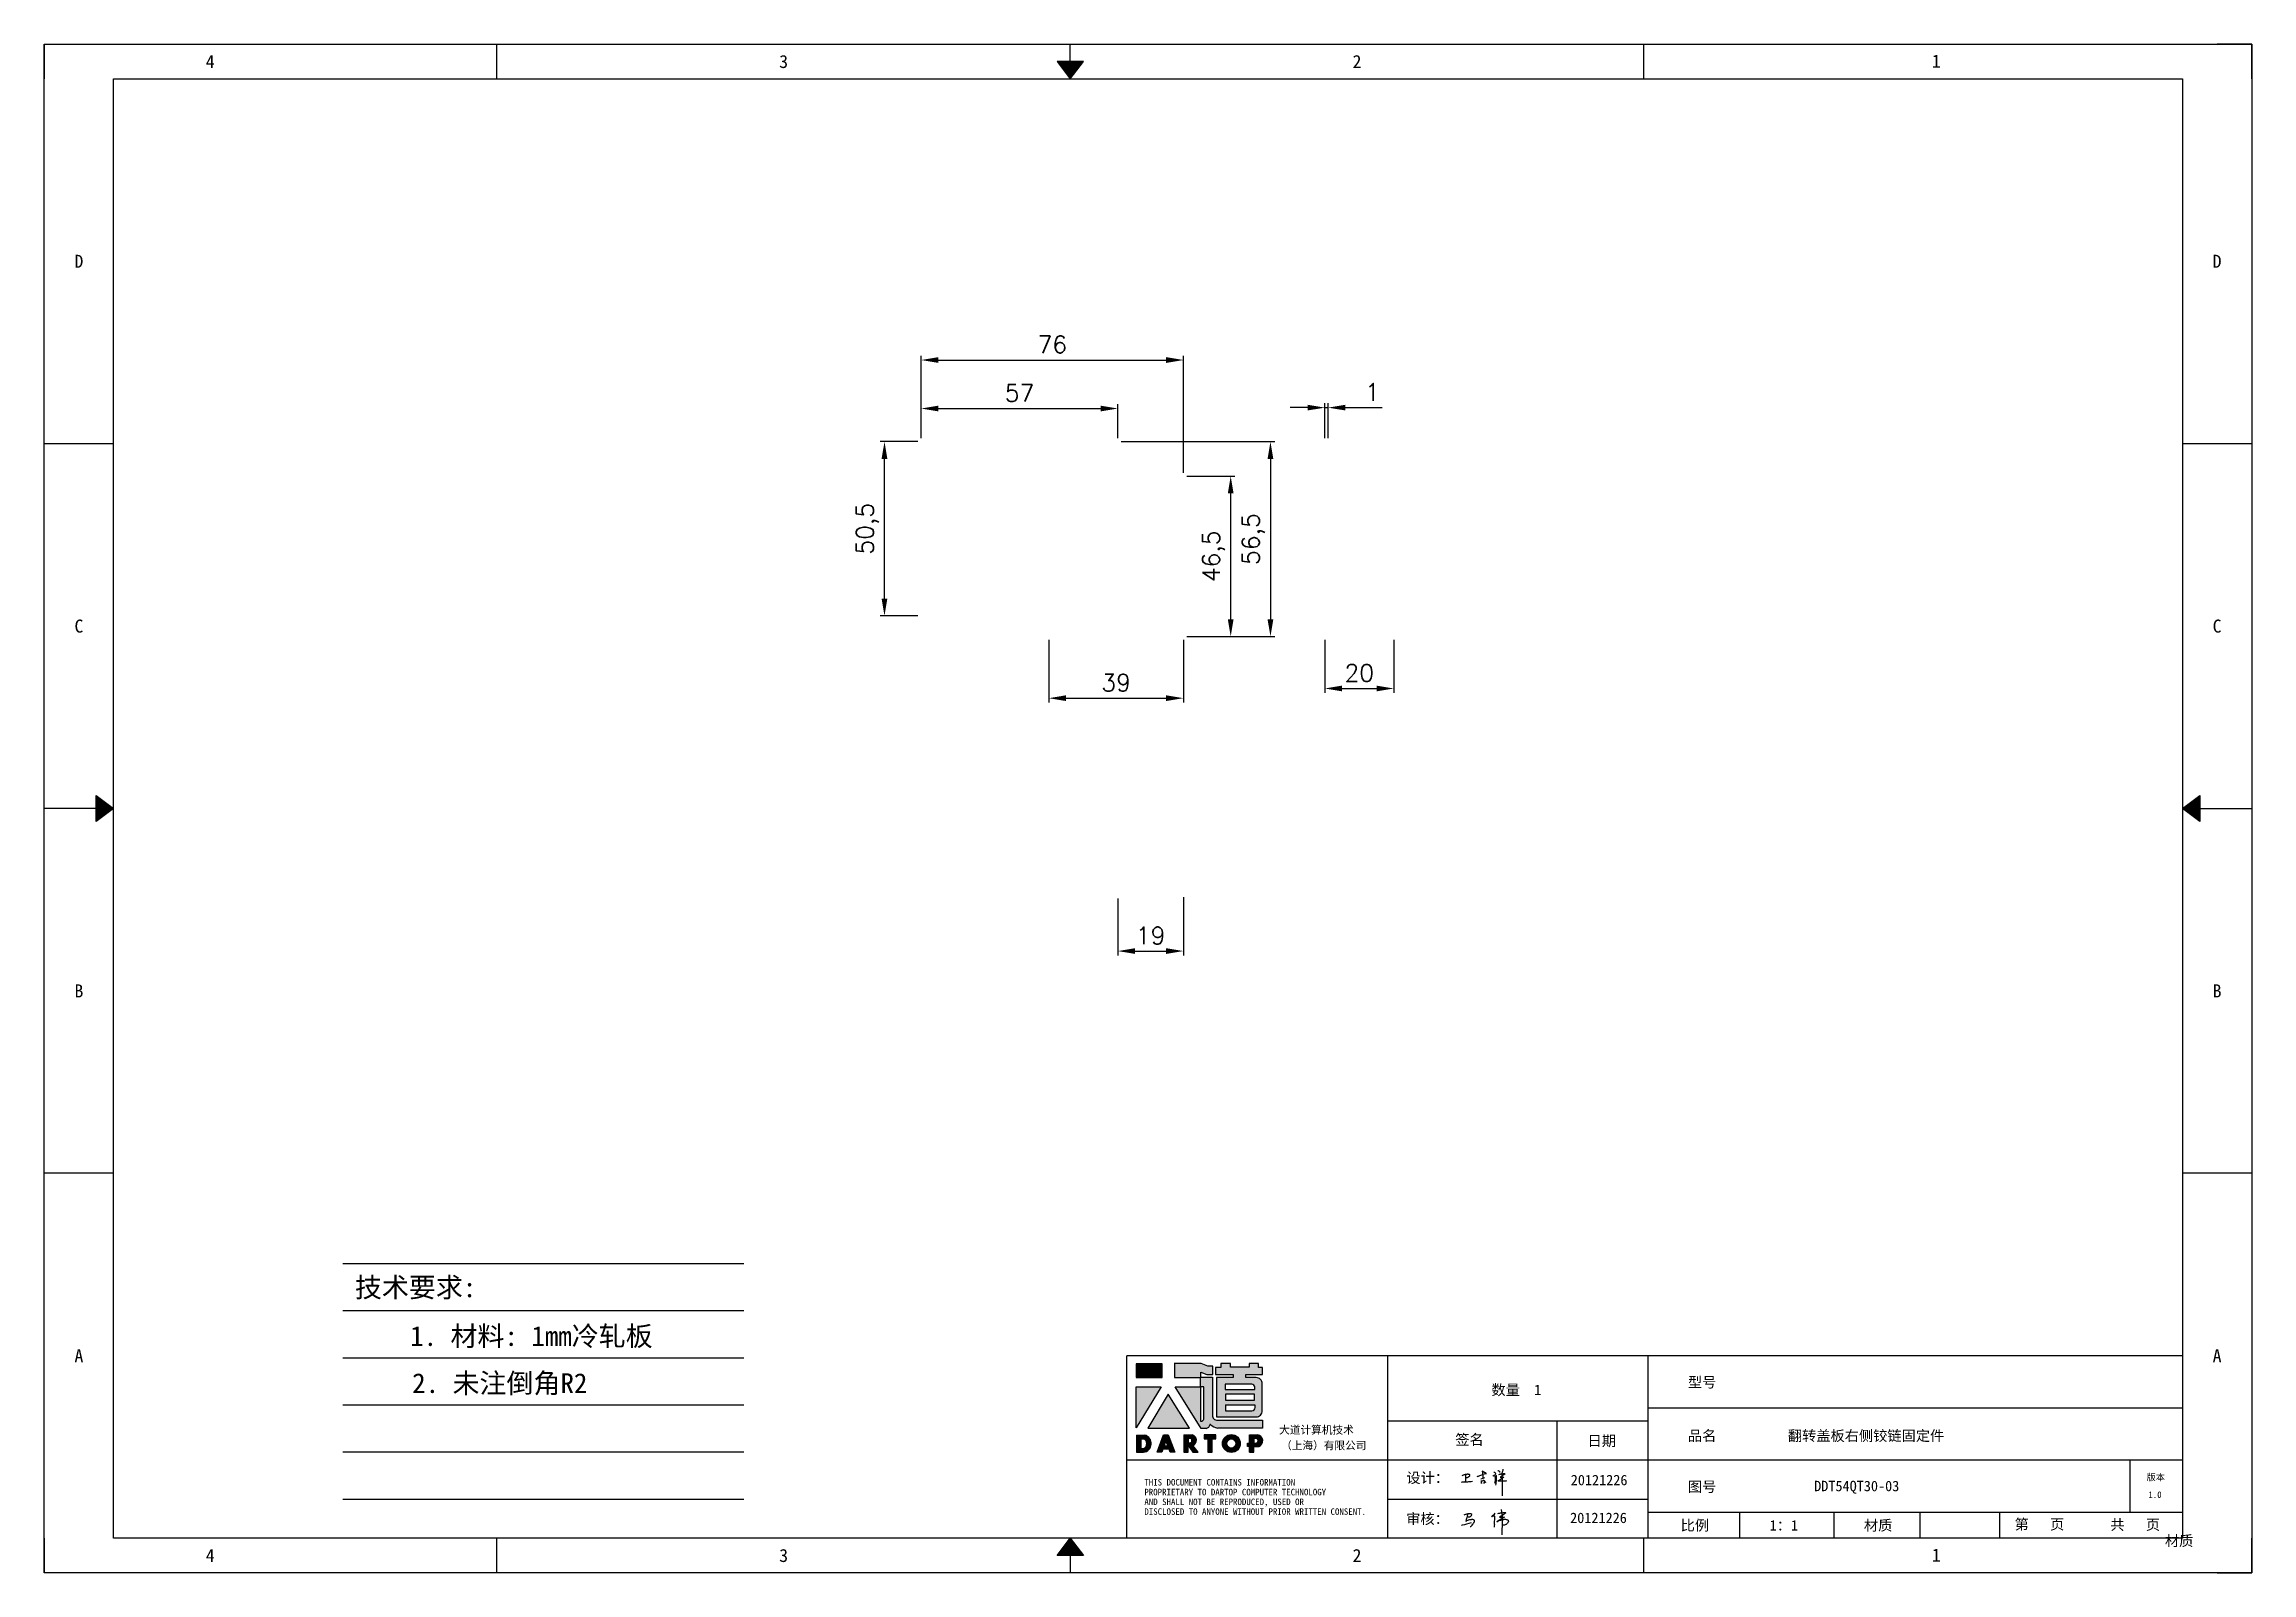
# Model space of a CAD drawing. Header units: millimetres. Extents: x 120943 to 145233, y 4425 to 40233.
# Drawn here: x 130060 to 130700, y 16840 to 17283 of the extents above; entities that cross this region are included whole.
import ezdxf
from ezdxf.enums import TextEntityAlignment as Align

# ---------------------------------------------------------------- set-up
doc = ezdxf.new("R2010")
doc.units = ezdxf.units.MM
doc.linetypes.add('DOT', pattern=[0.25, 0, -0.25])
doc.layers.add('4', color=7, linetype='Continuous')
doc.layers.add('print', color=30, linetype='Continuous')
doc.layers.add('dim', color=2, linetype='Continuous', lineweight=9)
doc.styles.add('Dartop', font='SIMFANG.TTF')
doc.styles.add('HZ', font='SimSun.ttf')
doc.styles.add('hzHT', font='SIMHEI.TTF')
doc.styles.get("Standard").update_dxf_attribs({"font": 'txt', "bigfont": 'gbcbig.shx'})
doc.dimstyles.new('small', dxfattribs={"dimtxt": 5, "dimasz": 5, "dimexe": 1.25, "dimexo": 1, "dimgap": 2, "dimtad": 1, "dimtxsty": 'Standard', "dimcen": 2.5, "dimadec": 0, "dimazin": 0, "dimtfac": 1, "dimtmove": 0, "dimatfit": 3, "dimfxl": 1, "dimarcsym": 0})

msp = doc.modelspace()

# ---------------------------------------------------------------- texts
at = {"color": 0}
for s, height, style, p in [('4', 3.777, 'Dartop', (130108.337, 17278.317)), ('3', 3.777, 'Dartop', (130274.526, 17278.317)), ('2', 3.777, 'Dartop', (130440.714, 17278.317)), ('1', 3.777, 'Dartop', (130608.624, 17278.437)), ('D', 3.777, 'Dartop', (130070.275, 17220.403)), ('D', 3.777, 'Dartop', (130689.996, 17220.403)), ('C', 3.777, 'Dartop', (130070.275, 17114.647)), ('C', 3.777, 'Dartop', (130689.996, 17114.647)), ('B', 3.777, 'Dartop', (130070.275, 17008.891)), ('B', 3.777, 'Dartop', (130689.996, 17008.891)), ('A', 3.777, 'Dartop', (130070.275, 16903.135)), ('A', 3.777, 'Dartop', (130689.996, 16903.135)), ('数量  1', 3.0216, 'hzHT', (130486.891, 16893.23)), ('型号', 3.0216, 'hzHT', (130540.744, 16895.449)), ('签名', 3.0216, 'hzHT', (130473.318, 16878.83)), ('日期', 3.0216, 'hzHT', (130511.658, 16878.458)), ('品名', 3.0216, 'hzHT', (130540.744, 16879.937)), ('翻转盖板右侧铰链固定件', 3.0216, 'hzHT', (130588.251, 16879.937)), ('20121226', 3.0216, 'hzHT', (130510.883, 16867.098)), ('图号', 3.0216, 'hzHT', (130540.744, 16865.168)), ('DDT54QT30-03', 3.0216, 'hzHT', (130585.552, 16865.365)), ('版本', 1.8885, 'hzHT', (130672.225, 16867.905)), ('1.0', 1.8885, 'Dartop', (130671.998, 16862.858)), ('20121226', 3.0216, 'hzHT', (130510.703, 16856.135)), ('比例', 3.0216, 'hzHT', (130538.637, 16853.955)), ('1：1', 3.0216, 'hzHT', (130564.436, 16853.955)), ('材质', 3.0216, 'hzHT', (130591.762, 16853.955)), ('第   页', 3.0216, 'hzHT', (130638.504, 16854.268)), ('共   页', 3.0216, 'hzHT', (130666.26, 16854.158)), ('材质', 3.0216, 'hzHT', (130679.002, 16849.48)), ('4', 3.777, 'Dartop', (130108.337, 16845.221)), ('3', 3.777, 'Dartop', (130274.526, 16845.221)), ('2', 3.777, 'Dartop', (130440.714, 16845.221)), ('1', 3.777, 'Dartop', (130608.624, 16845.34))]:
    msp.add_text(s, height=height, dxfattribs=dict(at, style=style)).set_placement(p, align=Align.MIDDLE_CENTER)
at = {"style": 'HZ'}
for s, p in [('技术要求:', (130167.86, 16922.954)), ('     1. 材料: 1mm冷轧板  ', (130195.576, 16908.833)), ('2. 未注倒角R2       ', (130205.906, 16895.183))]:
    msp.add_text(s, height=5.733, dxfattribs=at).set_placement(p, align=Align.MIDDLE_CENTER)
at = {"color": 0, "style": 'hzHT'}
for s, height, p in [('THIS DOCUMENT CONTAINS INFORMATION', 1.8885, (130379.085, 16865.497)), ('设计：', 3.0216, (130455.013, 16866.241)), ('AND SHALL NOT BE REPRODUCED, USED OR', 1.8885, (130379.085, 16859.831)), ('PROPRIETARY TO DARTOP COMPUTER TECHNOLOGY', 1.8885, (130379.085, 16862.664)), ('DISCLOSED TO ANYONE WITHOUT PRIOR WRITTEN CONSENT.', 1.8885, (130379.085, 16856.999)), ('审核：', 3.0216, (130454.968, 16854.342))]:
    msp.add_text(s, height=height, dxfattribs=at).set_placement(p)
at = {"layer": '4', "color": 0, "style": 'hzHT'}
for s, p in [('大道计算机技术', (130418.145, 16880.497)), ('（上海）有限公司', (130418.715, 16875.98))]:
    msp.add_text(s, height=2.2662, dxfattribs=at).set_placement(p)

# ---------------------------------------------------------------- blocks, each defined once
blk = doc.blocks.new('*D448')
at = {"layer": 'Defpoints', "color": 0}
for p in [(130431.37, 17111.62, -744.27), (130451.37, 17111.62, -769.27), (130451.37, 17096.56)]:
    blk.add_point(p, dxfattribs=at)
at = {"layer": 'dim', "color": 0, "lineweight": -2}
for p, q in [((130431.37, 17110.62), (130431.37, 17095.31)), ((130451.37, 17110.62), (130451.37, 17095.31)), ((130436.37, 17096.56), (130446.37, 17096.56))]:
    blk.add_line(p, q, dxfattribs=at)
at = {"layer": 'dim', "color": 0}
for points in [[(130436.37, 17097.39), (130436.37, 17095.73), (130431.37, 17096.56)], [(130446.37, 17097.39), (130446.37, 17095.73), (130451.37, 17096.56)]]:
    blk.add_solid(points, dxfattribs=at)
at = {"layer": 'dim', "color": 0, "insert": (130441.37, 17101.06), "char_height": 5, "attachment_point": 5}
blk.add_mtext('20', dxfattribs=at)
blk = doc.blocks.new('*D463')
at = {"layer": 'Defpoints', "color": 0}
for p in [(130371.4, 17036.69, 50.32), (130390.4, 17037.08, 8.82), (130390.4, 17020.44)]:
    blk.add_point(p, dxfattribs=at)
at = {"layer": 'dim', "color": 0, "lineweight": -2}
for p, q in [((130371.4, 17035.69), (130371.4, 17019.19)), ((130390.4, 17036.08), (130390.4, 17019.19)), ((130376.4, 17020.44), (130385.4, 17020.44))]:
    blk.add_line(p, q, dxfattribs=at)
at = {"layer": 'dim', "color": 0}
for points in [[(130376.4, 17021.27), (130376.4, 17019.61), (130371.4, 17020.44)], [(130385.4, 17021.27), (130385.4, 17019.61), (130390.4, 17020.44)]]:
    blk.add_solid(points, dxfattribs=at)
at = {"layer": 'dim', "color": 0, "insert": (130380.9, 17024.94), "char_height": 5, "attachment_point": 5}
blk.add_mtext('19', dxfattribs=at)
blk = doc.blocks.new('*D450')
at = {"layer": 'Defpoints', "color": 0}
for p in [(130390.4, 17191.78), (130314.4, 17168.12, -11.3), (130390.4, 17158.12, 7.7)]:
    blk.add_point(p, dxfattribs=at)
at = {"layer": 'dim', "color": 0, "lineweight": -2}
for p, q in [((130314.4, 17169.12), (130314.4, 17193.03)), ((130319.4, 17191.78), (130385.4, 17191.78)), ((130390.4, 17159.12), (130390.4, 17193.03))]:
    blk.add_line(p, q, dxfattribs=at)
at = {"layer": 'dim', "color": 0}
for points in [[(130319.4, 17192.61), (130319.4, 17190.94), (130314.4, 17191.78)], [(130385.4, 17192.61), (130385.4, 17190.94), (130390.4, 17191.78)]]:
    blk.add_solid(points, dxfattribs=at)
at = {"layer": 'dim', "color": 0, "insert": (130352.4, 17196.28), "char_height": 5, "attachment_point": 5}
blk.add_mtext('76', dxfattribs=at)
blk = doc.blocks.new('*D464')
at = {"layer": 'Defpoints', "color": 0}
for p in [(130371.4, 17177.72), (130314.4, 17168.74), (130371.4, 17168.12, -11.3)]:
    blk.add_point(p, dxfattribs=at)
at = {"layer": 'dim', "color": 0, "lineweight": -2}
for p, q in [((130314.4, 17169.74), (130314.4, 17178.97)), ((130319.4, 17177.72), (130366.4, 17177.72)), ((130371.4, 17169.12), (130371.4, 17178.97))]:
    blk.add_line(p, q, dxfattribs=at)
at = {"layer": 'dim', "color": 0}
for points in [[(130319.4, 17178.55), (130319.4, 17176.88), (130314.4, 17177.72)], [(130366.4, 17178.55), (130366.4, 17176.88), (130371.4, 17177.72)]]:
    blk.add_solid(points, dxfattribs=at)
at = {"layer": 'dim', "color": 0, "insert": (130342.9, 17182.22), "char_height": 5, "attachment_point": 5}
blk.add_mtext('57', dxfattribs=at)
blk = doc.blocks.new('*D451')
at = {"layer": 'Defpoints', "color": 0}
for p in [(130351.4, 17111.62, -11.3), (130390.4, 17111.62, 7.7), (130390.4, 17093.75)]:
    blk.add_point(p, dxfattribs=at)
at = {"layer": 'dim', "color": 0, "lineweight": -2}
for p, q in [((130351.4, 17110.62), (130351.4, 17092.5)), ((130390.4, 17110.62), (130390.4, 17092.5)), ((130356.4, 17093.75), (130385.4, 17093.75))]:
    blk.add_line(p, q, dxfattribs=at)
at = {"layer": 'dim', "color": 0}
for points in [[(130356.4, 17094.59), (130356.4, 17092.92), (130351.4, 17093.75)], [(130385.4, 17094.59), (130385.4, 17092.92), (130390.4, 17093.75)]]:
    blk.add_solid(points, dxfattribs=at)
at = {"layer": 'dim', "color": 0, "insert": (130370.9, 17098.25), "char_height": 5, "attachment_point": 5}
blk.add_mtext('39', dxfattribs=at)
blk = doc.blocks.new('*D452')
at = {"layer": 'Defpoints', "color": 0}
for p in [(130371.4, 17168.12, -11.3), (130390.4, 17111.62, 7.7), (130415.63, 17111.62)]:
    blk.add_point(p, dxfattribs=at)
at = {"layer": 'dim', "color": 0, "lineweight": -2}
for p, q in [((130372.4, 17168.12), (130416.88, 17168.12)), ((130415.63, 17163.12), (130415.63, 17116.62)), ((130391.4, 17111.62), (130416.88, 17111.62))]:
    blk.add_line(p, q, dxfattribs=at)
at = {"layer": 'dim', "color": 0}
for points in [[(130414.79, 17163.12), (130416.46, 17163.12), (130415.63, 17168.12)], [(130414.79, 17116.62), (130416.46, 17116.62), (130415.63, 17111.62)]]:
    blk.add_solid(points, dxfattribs=at)
at = {"layer": 'dim', "color": 0, "insert": (130410.71, 17139.87), "char_height": 5, "attachment_point": 5, "rotation": 90}
blk.add_mtext('56,5', dxfattribs=at)
blk = doc.blocks.new('*D453')
at = {"layer": 'Defpoints', "color": 0}
for p in [(130390.4, 17158.12, 7.7), (130404.1, 17158.12), (130390.4, 17111.62, 7.7)]:
    blk.add_point(p, dxfattribs=at)
at = {"layer": 'dim', "color": 0, "lineweight": -2}
for p, q in [((130391.4, 17158.12), (130405.35, 17158.12)), ((130404.1, 17116.62), (130404.1, 17153.12)), ((130391.4, 17111.62), (130405.35, 17111.62))]:
    blk.add_line(p, q, dxfattribs=at)
at = {"layer": 'dim', "color": 0}
for points in [[(130403.27, 17153.12), (130404.93, 17153.12), (130404.1, 17158.12)], [(130403.27, 17116.62), (130404.93, 17116.62), (130404.1, 17111.62)]]:
    blk.add_solid(points, dxfattribs=at)
at = {"layer": 'dim', "color": 0, "insert": (130399.18, 17134.87), "char_height": 5, "attachment_point": 5, "rotation": 90}
blk.add_mtext('46,5', dxfattribs=at)
blk = doc.blocks.new('*D454')
at = {"layer": 'Defpoints', "color": 0}
for p in [(130303.76, 17168.12), (130314.4, 17168.12, -11.3), (130314.4, 17117.62, -11.3)]:
    blk.add_point(p, dxfattribs=at)
at = {"layer": 'dim', "color": 0, "lineweight": -2}
for p, q in [((130313.4, 17168.12), (130302.51, 17168.12)), ((130303.76, 17122.62), (130303.76, 17163.12)), ((130313.4, 17117.62), (130302.51, 17117.62))]:
    blk.add_line(p, q, dxfattribs=at)
at = {"layer": 'dim', "color": 0}
for points in [[(130302.92, 17163.12), (130304.59, 17163.12), (130303.76, 17168.12)], [(130302.92, 17122.62), (130304.59, 17122.62), (130303.76, 17117.62)]]:
    blk.add_solid(points, dxfattribs=at)
at = {"layer": 'dim', "color": 0, "insert": (130298.84, 17142.87), "char_height": 5, "attachment_point": 5, "rotation": 90}
blk.add_mtext('50,5', dxfattribs=at)
blk = doc.blocks.new('*D458')
at = {"layer": 'Defpoints', "color": 0}
for p in [(130432.37, 17177.98), (130431.37, 17168.12, -707.27), (130432.37, 17168.12, -707.27)]:
    blk.add_point(p, dxfattribs=at)
at = {"layer": 'dim', "color": 0, "lineweight": -2}
for p, q in [((130426.37, 17177.98), (130421.37, 17177.98)), ((130431.37, 17169.12), (130431.37, 17179.23)), ((130431.37, 17177.98), (130432.37, 17177.98)), ((130432.37, 17169.12), (130432.37, 17179.23)), ((130437.37, 17177.98), (130448.04, 17177.98))]:
    blk.add_line(p, q, dxfattribs=at)
at = {"layer": 'dim', "color": 0}
for points in [[(130426.37, 17178.81), (130426.37, 17177.15), (130431.37, 17177.98)], [(130437.37, 17178.81), (130437.37, 17177.15), (130432.37, 17177.98)]]:
    blk.add_solid(points, dxfattribs=at)
at = {"layer": 'dim', "color": 0, "insert": (130445.21, 17182.48), "char_height": 5, "attachment_point": 5}
blk.add_mtext('1', dxfattribs=at)
blk = doc.blocks.new('*U439')
at = {"color": 254, "linetype": 'Continuous', "extrusion": (0, 0, -1)}
for points in [[(-17, 0.333), (-16.812, 0.25), (-17, 0.5)], [(-17, 0.333), (-17.188, 0.25), (-16.812, 0.25)], [(-17, 0.333), (-17, 0.5), (-17.188, 0.25)]]:
    blk.add_solid(points, dxfattribs=at)
blk = doc.blocks.new('*U438')
at = {"color": 254, "linetype": 'Continuous', "extrusion": (0, 0, -1)}
for points in [[(-33.167, 11), (-33, 11), (-33.25, 11.188)], [(-33.167, 11), (-33.25, 11.188), (-33.25, 10.812)], [(-33.167, 11), (-33.25, 10.812), (-33, 11)]]:
    blk.add_solid(points, dxfattribs=at)
blk = doc.blocks.new('*U440')
at = {"color": 254, "linetype": 'Continuous'}
for points in [[(17, 21.667), (17.188, 21.75), (16.812, 21.75)], [(17, 21.667), (16.812, 21.75), (17, 21.5)], [(17, 21.667), (17, 21.5), (17.188, 21.75)]]:
    blk.add_solid(points, dxfattribs=at)
blk = doc.blocks.new('*U437')
at = {"color": 254, "linetype": 'Continuous', "extrusion": (0, 0, -1)}
for points in [[(-0.833, 11), (-0.75, 10.812), (-0.75, 11.188)], [(-0.833, 11), (-0.75, 11.188), (-1, 11)], [(-0.833, 11), (-1, 11), (-0.75, 10.812)]]:
    blk.add_solid(points, dxfattribs=at)
blk = doc.blocks.new('dadao')
for p, q in [((48, 19.2), (44.9, 10.4)), ((44.9, 10.4), (51.2, 10.4)), ((51.2, 10.4), (48, 19.2))]:
    blk.add_line(p, q)
for points in [[(41.8, 121.6), (41.8, 143.7), (-0.4, 143.7), (-0.4, 121.6), (41.8, 121.6)], [(104.8, 122), (104.8, 130.3), (114.1, 126.3), (124.2, 126.3), (124.2, 139.6), (115.9, 139.6), (105.1, 143.9), (61.5, 143.9)], [(61.7, 144), (61.7, 121.3), (103.9, 121.3)], [(113.4, 38.7), (105.1, 38.7), (63, 106.5), (103.9, 106.5), (103.9, 120.9), (103.9, 121.3)], [(109.7, 53.6), (109.7, 106.2), (104.3, 106.2), (104.3, 50.4), (106.6, 50.4)], [(144.6, 94.4), (144.6, 84.8), (192, 84.8), (192, 94.1), (144.9, 94.1)], [(120.2, 45), (119.5, 45), (119.5, 44.6)], [(0, 28), (0, 0), (11.8, 0)], [(0.1, 28), (14, 28)], [(7.1, 21.8), (7.1, 6.1), (12, 6.1)], [(7.1, 21.8), (11.4, 21.8)], [(76.8, 28.2), (76.8, 0), (84.1, 0), (84.1, 11.1), (91.6, -0.1), (100.3, -0.1), (91.7, 11.1)], [(76.8, 28.2), (90.6, 28.2)], [(84, 22.7), (84, 15.3), (87.2, 15.3)], [(84, 22.7), (87.3, 22.7)], [(183.7, 0), (183.7, 9.6), (180.6, 9.6), (180.6, 14.9), (183.8, 14.9), (183.8, 28.1), (196.1, 28.1), (196.5, 28.1)], [(183.7, 0), (190.9, 0), (190.9, 9.6), (198.8, 9.6)], [(194.9, 22.3), (190.8, 22.3), (190.8, 15), (194.4, 15)]]:
    blk.add_lwpolyline(points)
blk.add_lwpolyline([(137.1, 144.2), (137.1, 137.9), (128.3, 137.9), (128.3, 126.5), (157.3, 126.5), (157.3, 121.5), (130.3, 121.5), (130.3, 57.5), (194.4, 57.5, 0.414214), (204.4, 67.5), (204.4, 111.3, 0.414214), (194.4, 121.3), (177.5, 121.3), (177.5, 126.3), (204.7, 126.3), (204.7, 137.7), (198.2, 137.7), (198.2, 143.9), (183.3, 143.9), (183.3, 138), (153, 138), (153, 144.2), (137.1, 144.2)], format="xyb", close=True)
for points in [[(104.8, 122), (123.4, 122), (123.4, 60, 0.414214), (131.4, 52), (204.8, 52), (204.8, 39.1), (131.7, 39.1)], [(144.3, 110.8), (144.3, 101.8), (192.3, 101.8), (192.3, 105.5, 0.414214), (187.3, 110.5), (144.3, 110.5)], [(144.6, 77), (144.6, 67.5), (187.6, 67.5, 0.414214), (192.6, 72.5), (192.6, 76.4), (144.6, 76.4)]]:
    blk.add_lwpolyline(points, format="xyb")
for points in [[(-0.3, 106.2), (40.4, 106.2), (-0.3, 39.7), (-0.3, 106.2)], [(51.7, 94.1), (18.4, 39.3), (86.2, 39.3)], [(43.8, 28.2), (51.8, 28.2), (62.6, -0.1), (55, -0.1), (53.2, 5), (42.9, 5), (41.1, 0), (33.6, 0)], [(110, 28.1), (110, 21.9), (116, 21.9), (116, -0.1), (123.2, -0.1), (123.2, 22), (129.2, 22), (129.2, 28.1), (110, 28.1)]]:
    blk.add_lwpolyline(points, close=True)
for radius in [14.5, 7.44]:
    blk.add_circle((154.2, 14.2), radius)
for centre, radius, start, end in [((99.2, 60.7), 12.6, 305.6399, 325.969), ((111.6, 46.7), 8.19, 282.9811, 347.6627), ((136, 61.7), 22.9, 226.7358, 259.3209), ((8.5, 13.9), 8.49, 294.2143, 69.7177), ((9.6, 14.2), 14.4, 278.6604, 72.3203), ((86.4, 19), 3.8, 282.527, 76.7196), ((88.6, 19.4), 8.95, 290.6073, 77.2124), ((193.7, 18.7), 3.8, 280.9891, 72.5513), ((195.7, 18.6), 9.51, 288.8959, 85.2442)]:
    blk.add_arc(centre, radius, start, end)
blk = doc.blocks.new('h')
for p, q in [((20768.1, -2360.9), (20773, -2359.1)), ((20769.5, -2366.9), (20769.8, -2370.6)), ((20769.8, -2370.6), (20770.9, -2378)), ((20770.9, -2378), (20771.5, -2370.6)), ((20772.4, -2369.3), (20774.9, -2367.8)), ((20773, -2359.1), (20784.1, -2355.2)), ((20773.3, -2331.8), (20775.3, -2338.7)), ((20789.1, -2340.9), (20773.5, -2331.9)), ((20775.3, -2338.7), (20775.6, -2351.2)), ((20775.6, -2351.2), (20775.5, -2357.3)), ((20782.2, -2369.2), (20780, -2377.1)), ((20780, -2377.1), (20788.3, -2371.3)), ((20780.1, -2366.4), (20780.8, -2366.4)), ((20781.9, -2367.4), (20782.2, -2369.2)), ((20845.7, -2343.5), (20848.4, -2353)), ((20848.9, -2370.3), (20847.9, -2424)), ((20848.4, -2353), (20848.9, -2370.3))]:
    blk.add_line(p, q)
for points in [[(20696.6, -2372.4, 0.002073), (20710.6, -2371.9, 0.016137), (20719.6, -2371.3, 0.008314), (20736.9, -2369.3)], [(20699.1, -2348.2, -0.029745), (20704.6, -2345.4, -0.046842), (20708.4, -2344.2, -0.00919), (20714.3, -2343, -0.018517), (20717.2, -2342.5, -0.037841), (20720.3, -2342.4, -0.039541), (20723.2, -2342.8, -0.149785), (20726, -2344.3, -0.204935), (20726.9, -2346.6, -0.074872), (20726.5, -2348.3, -0.061615), (20725.6, -2350.3, -0.034204), (20723.8, -2352.6, -0.045776), (20722.3, -2354.1, -0.054985), (20720.4, -2355.3, -0.036348), (20717.3, -2356.5, -0.067752), (20715.7, -2356.8, -0.043553), (20713.2, -2356.7)], [(20755, -2351.9, -0.024077), (20759.9, -2350.1, -0.013147), (20768.7, -2346.5, -0.00522), (20775.4, -2344.1, -0.018517), (20777.3, -2343.4, -0.008274), (20786.3, -2341, -0.039541), (20788.3, -2340.8, -0.079216), (20789.4, -2341, -0.204935)], [(20813.5, -2350.1, 0.007348), (20815.9, -2348.7, 0.008421), (20818, -2347.3, 0.009459), (20819.7, -2346.2, -0.016325), (20820.7, -2345.5, -0.173771), (20821.8, -2345.3, -0.085159), (20823.9, -2346, -0.125883), (20826, -2347.9, -0.160659), (20826.6, -2350.1, -0.010447), (20826.5, -2352.3, -0.008247), (20826.2, -2355.1, -0.002698), (20825.3, -2374, 0.001562), (20823.9, -2383.7, 0.016137)], [(20816.8, -2335, -0.053561), (20819.6, -2336.1, -0.075272), (20821.3, -2337.3, -0.005295), (20822.5, -2338.5, -0.009337), (20823.1, -2339.1, -0.026146), (20823.7, -2339.8, -0.016644), (20824.5, -2340.9)], [(20832.1, -2329.2, -0.053561), (20834.9, -2330.3, -0.075272), (20836.7, -2331.5, -0.005295), (20837.8, -2332.6, -0.009337), (20838.5, -2333.3, -0.026146), (20839, -2334, -0.016644), (20839.8, -2335.1)], [(20836, -2343.7, -0.02797), (20842.1, -2342.6, -0.048868), (20845.6, -2342.2, -0.00919), (20851.1, -2341.4, -0.018517), (20853.9, -2341.1, -0.037841), (20856.7, -2341.2, -0.039541), (20859.4, -2341.6, -0.018282), (20840.6, -2354.7, -0.000937)], [(20847.6, -2340.2, 0.021784), (20849.6, -2335.9, 0.028296), (20850.8, -2332.4, 0.008136), (20851.9, -2328.2, 0.028913), (20852.2, -2327, 0.08193), (20852.1, -2325.9, 0.075058), (20851.7, -2324.7, 0.275043)]]:
    blk.add_lwpolyline(points, format="xyb")
for points in [[(20711.3, -2343.5), (20711.3, -2343.5), (20711.5, -2355.8), (20710.7, -2368), (20710.6, -2371.9)], [(20821.5, -2350.6), (20822.4, -2359.2), (20822.2, -2364.9), (20821.7, -2369), (20821.3, -2376.3), (20823.6, -2368.5), (20827.2, -2366.3), (20829.5, -2366.3)], [(20840.6, -2354.7), (20850, -2354.7), (20855, -2354.3), (20845.9, -2361.1), (20840.5, -2364), (20833, -2367.5), (20863.2, -2367.4), (20865.9, -2367.3)]]:
    blk.add_lwpolyline(points)
for centre, radius, start, end in [((20773.7, -2371.2), 2.3, 121.9907, 163.60158), ((20787.5, -2406), 40.3, 100.61827, 108.24823), ((20780.8, -2367.6), 1.15, 9.4675, 90)]:
    blk.add_arc(centre, radius, start, end)

# ---------------------------------------------------------------- dimensions: what is measured, and where the dimension line sits
at = {"layer": 'dim'}
for base, p1, p2, angle, picture, middle in [((130390.403, 17191.776, -6.695), (130314.403, 17168.117, -18), (130390.403, 17158.117, 1), 180, '*D450', (130352.403, 17196.276, -6.695)), ((130432.373, 17177.98, -6.695), (130431.373, 17168.117, -713.969), (130432.373, 17168.117, -713.969), 180, '*D458', (130445.206, 17182.48, -6.695)), ((130303.758, 17168.117, -6.695), (130314.403, 17117.617, -18), (130314.403, 17168.117, -18), 270, '*D454', (130298.842, 17142.867, -6.695)), ((130415.625, 17111.617, -6.695), (130371.403, 17168.117, -18), (130390.403, 17111.617, 1), 90, '*D452', (130410.709, 17139.867, -6.695)), ((130404.102, 17158.117, -6.695), (130390.403, 17111.617, 1), (130390.403, 17158.117, 1), 90, '*D453', (130399.185, 17134.867, -6.695))]:
    dim = msp.add_linear_dim(base=base, p1=p1, p2=p2, angle=angle, dimstyle='small', override={"dimpost": '\\X'}, dxfattribs=at)
    dim.commit()
    dim.dimension.update_dxf_attribs({"geometry": picture, "text_midpoint": middle})
for base, p1, p2, picture, middle in [((130371.403, 17177.718, -6.695), (130314.403, 17168.742, -6.695), (130371.403, 17168.117, -18), '*D464', (130342.903, 17182.218, -6.695)), ((130390.403, 17093.752, -6.695), (130351.403, 17111.617, -18), (130390.403, 17111.617, 1), '*D451', (130370.903, 17098.252, -6.695)), ((130451.373, 17096.562, -6.695), (130431.373, 17111.617, -750.969), (130451.373, 17111.617, -775.969), '*D448', (130441.373, 17101.062, -6.695)), ((130390.403, 17020.441, -6.695), (130371.403, 17036.687, 43.621), (130390.403, 17037.083, 2.121), '*D463', (130380.903, 17024.941, -6.695))]:
    dim = msp.add_linear_dim(base=base, p1=p1, p2=p2, dimstyle='small', override={"dimpost": '\\X'}, dxfattribs=at)
    dim.commit()
    dim.dimension.update_dxf_attribs({"geometry": picture, "text_midpoint": middle})

# ---------------------------------------------------------------- hatches: boundary and pattern name
for points in [[(130384.227, 16900.796), (130376.694, 16900.796), (130376.694, 16896.859), (130384.227, 16896.859)], [(130383.985, 16894.106), (130376.714, 16894.106), (130376.714, 16882.234)], [(130386, 16891.951), (130380.057, 16882.155), (130392.159, 16882.155)], [(130399.844, 16880.15), (130396.405, 16880.15), (130396.405, 16879.059), (130397.478, 16879.059), (130397.478, 16875.127), (130398.763, 16875.127), (130398.763, 16879.062), (130399.844, 16879.062)]]:
    msp.add_hatch(color=0).paths.add_polyline_path(points)
h = msp.add_hatch(color=0)
h.paths.add_polyline_path([(130395.486, 16898.403), (130397.148, 16897.685), (130398.946, 16897.685), (130398.946, 16900.064), (130397.463, 16900.064), (130395.531, 16900.827), (130387.787, 16900.827), (130387.787, 16896.804), (130395.321, 16896.804), (130395.321, 16896.722), (130395.321, 16894.151), (130388.015, 16894.151), (130395.53, 16882.057), (130397.018, 16882.057, 0.2793748), (130398.105, 16883.113), (130398.105, 16883.169), (130398.236, 16883.169, 0.1431454), (130400.285, 16882.126), (130413.343, 16882.126), (130413.343, 16884.42), (130400.229, 16884.42, -0.4142136), (130398.801, 16885.848), (130398.801, 16896.931), (130395.486, 16896.931)])
h.paths.add_polyline_path([(130395.397, 16894.099), (130396.355, 16894.099), (130396.355, 16884.712, -0.0889357), (130395.8, 16884.142), (130395.394, 16884.142)], flags=16)
h = msp.add_hatch(color=0)
h.paths.add_polyline_path([(130413.321, 16899.731), (130412.159, 16899.731), (130412.159, 16900.836), (130409.503, 16900.836), (130409.503, 16899.786), (130404.081, 16899.786), (130404.081, 16900.892), (130401.242, 16900.892), (130401.242, 16899.766), (130399.672, 16899.766), (130399.672, 16897.728), (130404.85, 16897.728), (130404.85, 16896.827), (130400.025, 16896.827), (130400.025, 16885.417), (130411.48, 16885.417, 0.4142136), (130413.265, 16887.203), (130413.265, 16895.017, 0.4142136), (130411.48, 16896.802), (130408.452, 16896.802), (130408.452, 16897.686), (130413.321, 16897.686)])
h.paths.add_polyline_path([(130410.215, 16894.868, -0.4142136), (130411.107, 16893.975), (130411.107, 16893.32), (130402.532, 16893.32), (130402.532, 16894.868)], flags=16)
h.paths.add_polyline_path([(130411.052, 16891.939), (130411.052, 16890.281), (130402.587, 16890.281), (130402.587, 16891.939)], flags=16)
h.paths.add_polyline_path([(130411.163, 16888.789), (130411.163, 16888.079, -0.4142136), (130410.27, 16887.186), (130402.587, 16887.186), (130402.587, 16888.789)], flags=16)
h = msp.add_hatch(color=0)
h.paths.add_polyline_path([(130379.262, 16880.133), (130376.767, 16880.133), (130376.767, 16875.142), (130378.868, 16875.142, 0.7930159)])
h.paths.add_polyline_path([(130378.905, 16876.235), (130378.033, 16876.235), (130378.033, 16879.04), (130378.809, 16879.04, -0.6713609)], flags=16)
h = msp.add_hatch(color=0)
h.paths.add_polyline_path([(130386.019, 16880.174), (130384.596, 16880.174), (130382.765, 16875.136), (130384.113, 16875.136), (130384.431, 16876.029), (130386.257, 16876.029), (130386.581, 16875.126), (130387.941, 16875.126)])
h.paths.add_polyline_path([(130385.908, 16876.991), (130384.776, 16876.991), (130385.332, 16878.574)], flags=16)
h = msp.add_hatch(color=0)
h.paths.add_polyline_path([(130392.939, 16880.17), (130390.485, 16880.17), (130390.485, 16875.134), (130391.782, 16875.134), (130391.782, 16877.13), (130393.114, 16875.116), (130394.681, 16875.116), (130393.147, 16877.118, 0.7440549)])
h.paths.add_polyline_path([(130391.77, 16877.876), (130391.77, 16879.198), (130392.349, 16879.198, -0.796809), (130392.341, 16877.876)], flags=16)
h = msp.add_hatch(color=0)
h.paths.add_polyline_path([(130401.714, 16877.67, 1), (130406.886, 16877.67, 1)])
h.paths.add_polyline_path([(130405.628, 16877.67, -1), (130402.972, 16877.67, -1)], flags=16)
h = msp.add_hatch(color=0)
h.paths.add_polyline_path([(130411.846, 16880.158), (130411.772, 16880.158), (130409.585, 16880.158), (130409.585, 16877.808), (130409.004, 16877.808), (130409.004, 16876.854), (130409.575, 16876.854), (130409.575, 16875.143), (130410.852, 16875.143), (130410.852, 16876.86), (130412.255, 16876.86, 0.8123038)])
h.paths.add_polyline_path([(130410.833, 16877.814), (130410.833, 16879.129), (130411.56, 16879.129, -0.7782134), (130411.486, 16877.814)], flags=16)

# ---------------------------------------------------------------- linework, layer by layer
at = {"color": 0, "linetype": 'DOT'}
for p, q in [((130060.203, 17283.353), (130689.996, 17283.353)), ((130060.203, 16850.257), (130060.203, 17273.281)), ((130700.068, 17273.281), (130700.068, 16850.257)), ((130689.996, 16840.185), (130060.203, 16840.185))]:
    msp.add_line(p, q, dxfattribs=at)
at = {"color": 0}
for p, q in [((130060.203, 17283.353), (130060.203, 17273.281)), ((130191.432, 17273.281), (130191.432, 17283.353)), ((130357.62, 17278.317), (130357.62, 17283.353)), ((130523.808, 17273.281), (130523.808, 17283.353)), ((130700.068, 17283.353), (130689.996, 17283.353)), ((130700.068, 17273.281), (130700.068, 17283.353)), ((130080.347, 16850.257), (130080.347, 17273.281)), ((130080.347, 17273.281), (130679.924, 17273.281)), ((130679.924, 17273.281), (130679.924, 16850.257)), ((130080.347, 17167.525), (130060.203, 17167.525)), ((130700.068, 17167.525), (130679.924, 17167.525)), ((130075.311, 17061.769), (130060.203, 17061.769)), ((130684.96, 17061.769), (130700.068, 17061.769)), ((130080.347, 16956.013), (130060.203, 16956.013)), ((130700.068, 16956.013), (130679.924, 16956.013)), ((130679.924, 16903.135), (130373.987, 16903.135)), ((130373.987, 16850.257), (130373.987, 16903.135)), ((130449.527, 16903.135), (130449.527, 16850.257)), ((130525.067, 16850.257), (130525.067, 16903.135)), ((130525.067, 16888.027), (130679.924, 16888.027)), ((130449.527, 16884.25), (130525.067, 16884.25)), ((130498.628, 16884.25), (130498.628, 16850.257)), ((130373.987, 16872.919), (130449.527, 16872.919)), ((130449.527, 16872.919), (130679.924, 16872.919)), ((130664.816, 16857.811), (130664.816, 16872.919)), ((130449.527, 16861.588), (130525.067, 16861.588)), ((130525.067, 16857.811), (130679.924, 16857.811)), ((130551.644, 16850.257), (130551.644, 16857.811)), ((130579.033, 16850.257), (130579.033, 16857.811)), ((130603.932, 16850.257), (130603.932, 16857.811)), ((130627.046, 16850.257), (130627.046, 16857.811)), ((130060.203, 16850.257), (130060.203, 16840.185)), ((130679.924, 16850.257), (130080.347, 16850.257)), ((130191.432, 16840.185), (130191.432, 16850.257)), ((130523.808, 16840.185), (130523.808, 16850.257)), ((130700.068, 16840.185), (130700.068, 16850.257)), ((130357.62, 16845.221), (130357.62, 16840.185)), ((130689.996, 16840.185), (130700.068, 16840.185))]:
    msp.add_line(p, q, dxfattribs=at)
for p, q in [((130481.968, 16855.423), (130481.226, 16855.021)), ((130482.502, 16855.708), (130481.968, 16855.423)), ((130481.999, 16856.309), (130482.942, 16856.309)), ((130483.446, 16856.355), (130482.502, 16855.708)), ((130482.536, 16858.549), (130482.753, 16856.739)), ((130482.788, 16855.402), (130482.708, 16851.242)), ((130482.753, 16856.739), (130482.788, 16855.402)), ((130482.942, 16856.309), (130483.446, 16856.355))]:
    msp.add_line(p, q)
for points in [[(130357.62, 17273.281), (130361.397, 17278.317), (130353.843, 17278.317), (130357.62, 17273.281)], [(130080.347, 17061.769), (130075.311, 17057.992), (130075.311, 17065.546), (130080.347, 17061.769)], [(130679.924, 17061.769), (130684.96, 17065.546), (130684.96, 17057.992), (130679.924, 17061.769)], [(130357.62, 16850.257), (130361.397, 16845.221), (130353.843, 16845.221), (130357.62, 16850.257)]]:
    msp.add_lwpolyline(points, close=True, dxfattribs=at)
for points in [[(130471.793, 16856.962, -0.029745), (130472.224, 16857.179, -0.0468422), (130472.517, 16857.273, -0.0091902), (130472.973, 16857.365, -0.0185172), (130473.202, 16857.398, -0.0378406), (130473.438, 16857.405, -0.0395413), (130473.662, 16857.378, -0.1497852), (130473.881, 16857.258, -0.2049352), (130473.948, 16857.085, -0.0748717), (130473.923, 16856.948, -0.0616146), (130473.848, 16856.796, -0.0342039), (130473.713, 16856.618, -0.0457759), (130473.592, 16856.502, -0.054985), (130473.446, 16856.41, -0.0363479), (130473.204, 16856.314, -0.0677521), (130473.082, 16856.293, -0.0435534), (130472.892, 16856.303)], [(130481.226, 16855.021, -0.029745), (130481.9, 16855.359, -0.0468422), (130482.356, 16855.506, -0.0091902), (130483.067, 16855.649, -0.0185172), (130483.424, 16855.701, -0.0378406), (130483.792, 16855.713, -0.0395413), (130484.142, 16855.669, -0.1497852), (130484.484, 16855.483, -0.2049352), (130484.589, 16855.212, -0.0748717), (130484.549, 16854.999, -0.0616146), (130484.433, 16854.762, -0.0342039), (130484.222, 16854.484, -0.0457759), (130484.033, 16854.304, -0.054985), (130483.805, 16854.161, -0.0363479), (130483.427, 16854.01, -0.0677521), (130483.238, 16853.978, -0.0435534), (130482.94, 16853.993)], [(130481.535, 16857.423, -0.0279703), (130482.146, 16857.535, -0.0488679), (130482.499, 16857.573, -0.0091902), (130483.055, 16857.655, -0.0185172), (130483.333, 16857.681, -0.0378406), (130483.619, 16857.675, -0.0395413), (130483.887, 16857.627, -0.0182819), (130481.999, 16856.309, -0.0009369)]]:
    msp.add_lwpolyline(points, format="xyb")
msp.add_lwpolyline([(130472.745, 16857.321), (130472.745, 16857.321), (130472.6, 16856.436), (130472.362, 16855.604), (130472.207, 16855.093)])
for centre, radius, start, end in [((130470.688, 16855.557), 1.596, 281.076982, 291.212632), ((130435.587, 16998.033), 148.319, 283.91895, 284.971512), ((130474.646, 16850.871), 4.876, 113.202449, 120.017497), ((130473.502, 16853.541), 1.971, 102.47486, 113.202449), ((130476.358, 16840.629), 15.195, 100.36867, 102.47486), ((130474.298, 16851.893), 3.745, 96.125337, 100.36867), ((130465.72, 16861.321), 11.096, 316.919563, 320.58866), ((130474.098, 16853.752), 1.875, 87.457037, 96.125337), ((130474.105, 16853.909), 1.717, 78.399567, 87.457037), ((130472.008, 16855.931), 2.821, 324.094808, 331.378357), ((130474.348, 16855.091), 0.511, 44.324655, 78.399567), ((130474.198, 16854.824), 0.377, 319.573073, 337.48549), ((130473.16, 16855.654), 1.694, 324.910666, 333.348429), ((130473.984, 16855.346), 0.825, 326.76781, 340.871018), ((130474.51, 16855.25), 0.284, 357.998393, 44.324655), ((130474.233, 16855.259), 0.561, 340.871018, 357.998393), ((130476.004, 16862.954), 7.458, 299.265464, 300.9495), ((130492.899, 16800.441), 57.583, 102.46592, 103.2053), ((130453.658, 16884.276), 38.128, 313.366132, 315.296084), ((130600.899, 16836.043), 121.7, 171.410173, 171.768083), ((130480.475, 16856.424), 0.244, 52.375745, 91.291159), ((130266.027, 16863.34), 214.732, 357.565664, 358.057278), ((130480.391, 16856.462), 0.279, 357.196828, 33.705179), ((130474.102, 16856.873), 6.583, 352.912546, 354.802684), ((130476.572, 16856.649), 4.103, 354.802684, 357.196828), ((130473.184, 16854.809), 1.257, 283.816254, 294.030509), ((130473.453, 16854.187), 0.58, 294.836428, 309.901134)]:
    msp.add_arc(centre, radius, start, end)
at = {"layer": 'Defpoints'}
for p, q in [((130146.746, 16929.843), (130263.006, 16929.843)), ((130146.746, 16916.193), (130263.006, 16916.193)), ((130146.746, 16916.193), (130263.006, 16916.193)), ((130146.746, 16902.543), (130263.006, 16902.543)), ((130146.746, 16888.893), (130263.006, 16888.893)), ((130146.746, 16875.243), (130263.006, 16875.243)), ((130146.746, 16861.593), (130263.006, 16861.593))]:
    msp.add_line(p, q, dxfattribs=at)
at = {"layer": 'print'}
msp.add_lwpolyline([(130060.203, 17283.353), (130700.068, 17283.353), (130700.068, 16840.185), (130060.203, 16840.185)], close=True, dxfattribs=at)

# ---------------------------------------------------------------- block references
at = {"color": 0, "linetype": 'Continuous', "xscale": 20.14402654906928, "yscale": 20.14402654906928, "zscale": 20.14402654906928}
for name, p in [('*U440', (130015.171, 16840.185)), ('*U437', (130060.203, 16840.185)), ('*U438', (130015.171, 16840.185)), ('*U439', (130015.171, 16840.185))]:
    msp.add_blockref(name, p, dxfattribs=at)
at = {"color": 0}
for name, p, xscale, yscale, zscale in [('dadao', (130376.767, 16875.142), 0.1785493262164481, 0.1785493262164481, 0.1785493262164481), ('h', (128867.572, 17050.318), 0.07747410198493163, 0.07747410198493163, 0.07747410198493163)]:
    msp.add_blockref(name, p, dxfattribs=dict(at, xscale=xscale, yscale=yscale, zscale=zscale))

msp.set_redraw_order([(e.dxf.handle, doc.entitydb.next_handle()) for e in msp.query("TEXT MTEXT ATTDEF DIMENSION ARC_DIMENSION")])  # texts and dimensions are drawn at this point

doc.saveas('drawing.dxf')
